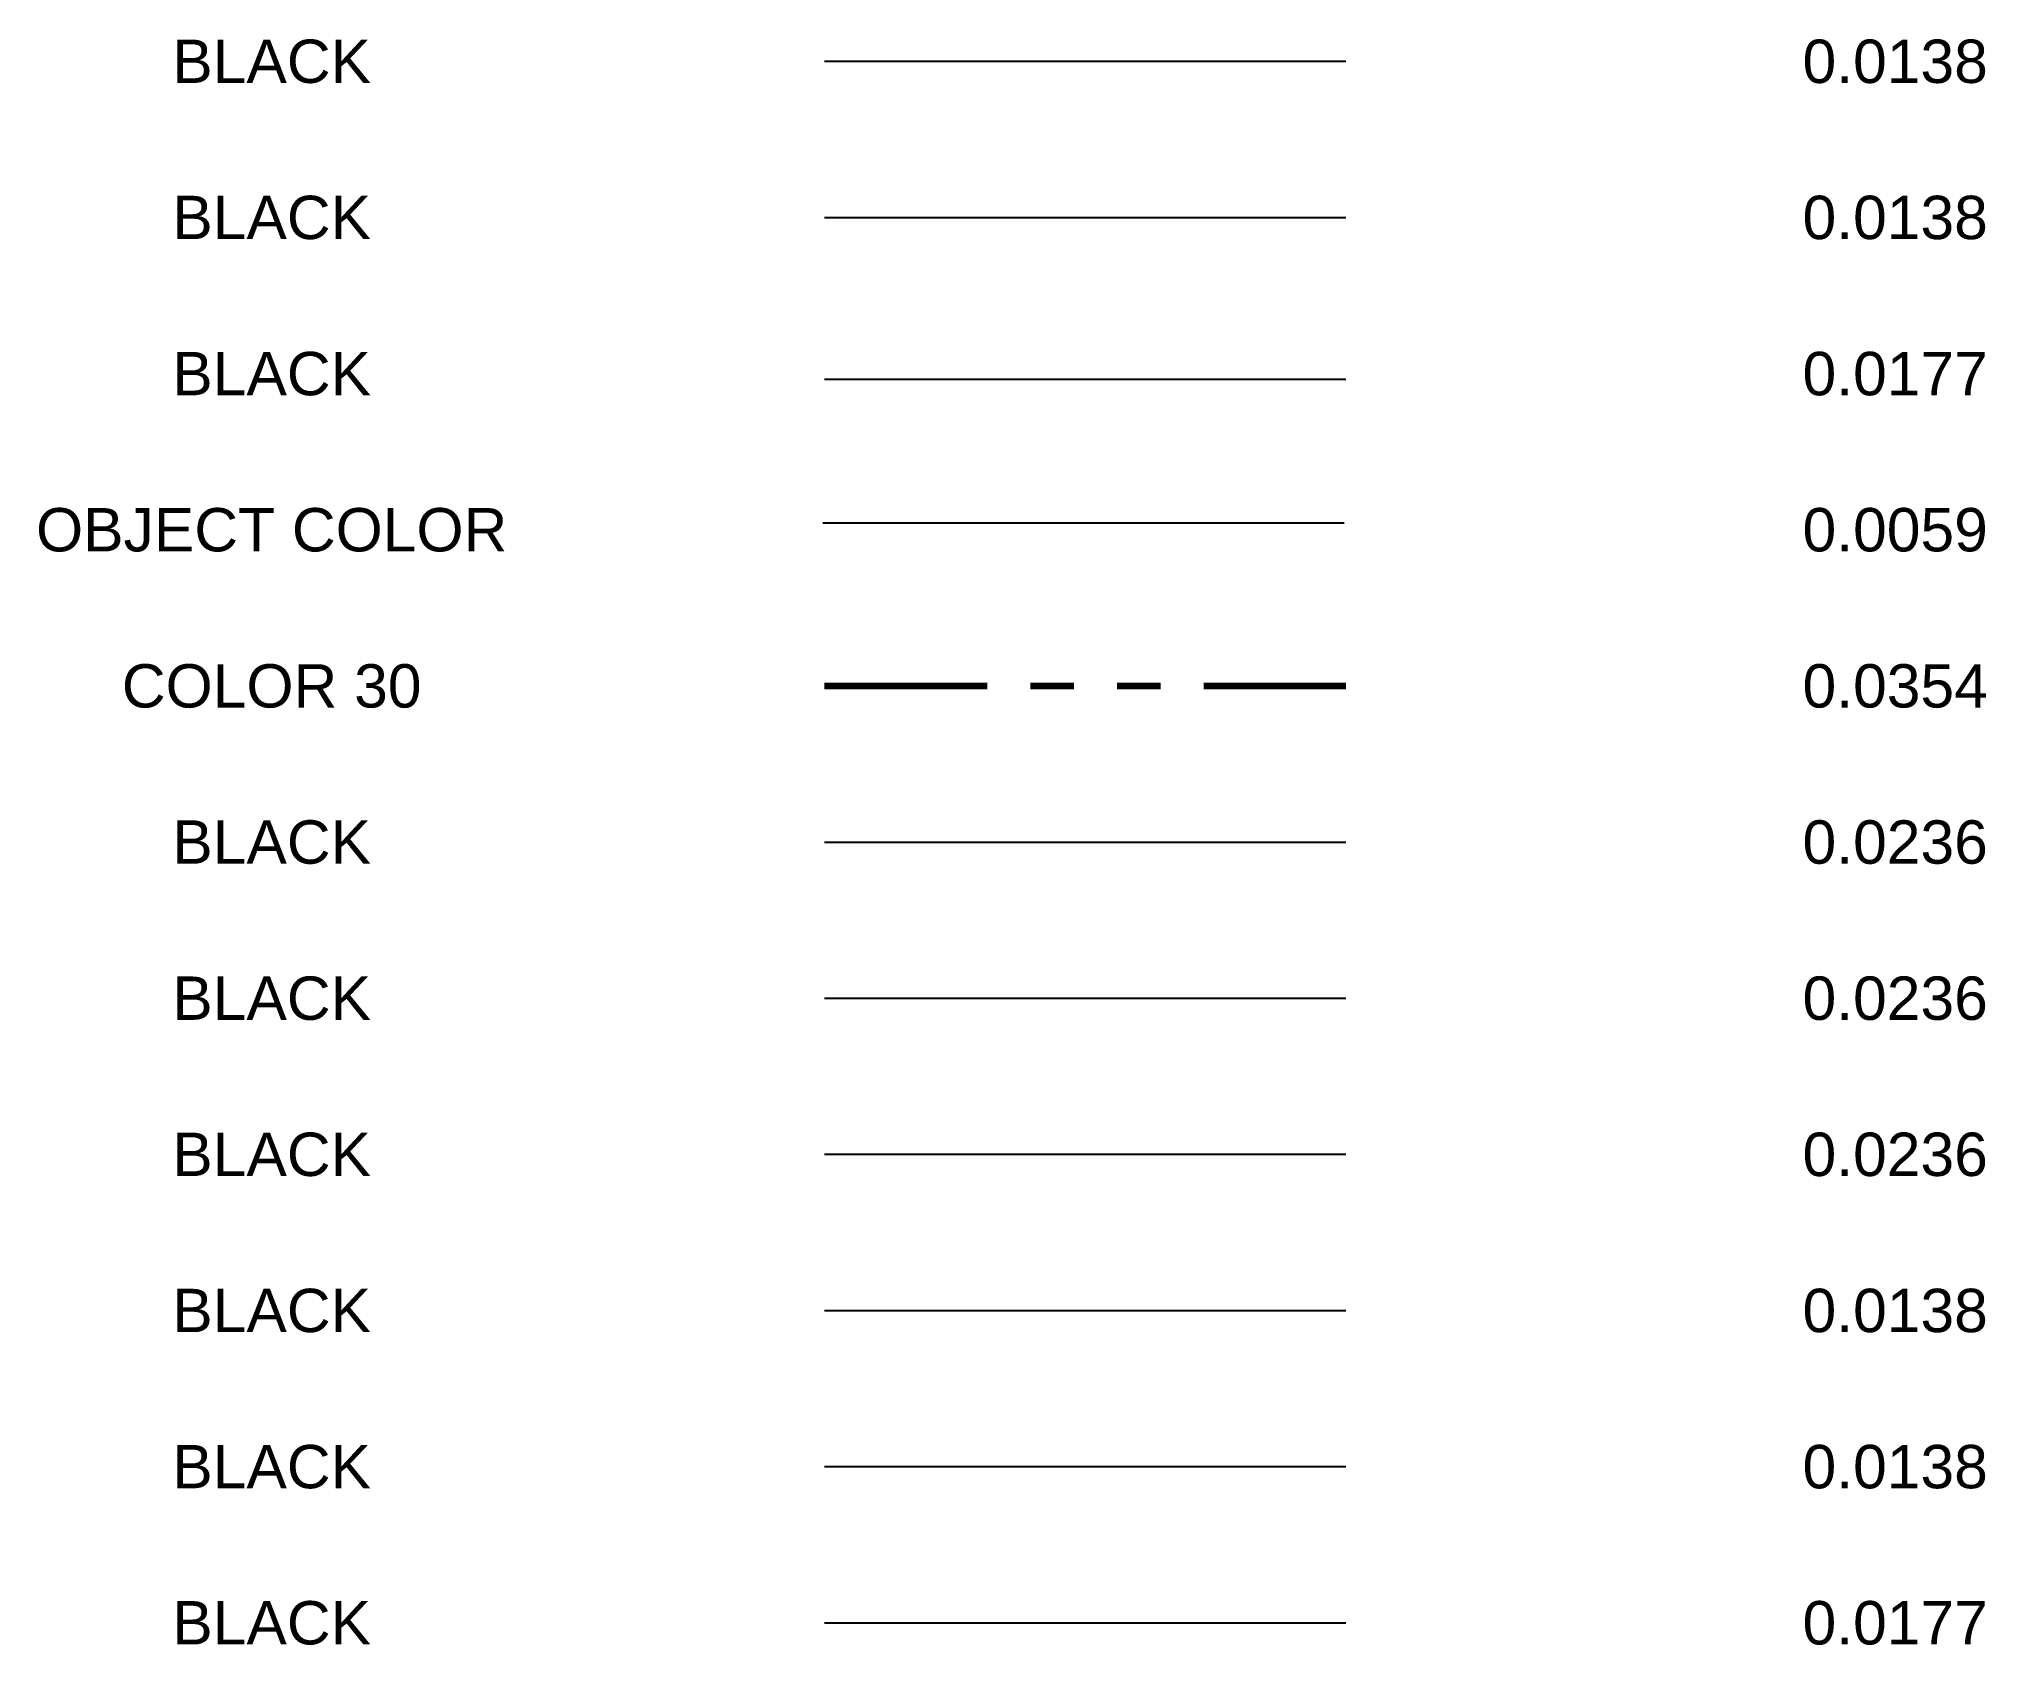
# Model space of a CAD drawing. Header units: feet. Extents: x -18 to 369, y -48 to 98.
# Drawn here: x -13.753 to -9.263, y -4.944 to -1.241 of the extents above; entities that cross this region are included whole.
import ezdxf
from ezdxf.enums import TextEntityAlignment as Align

# ---------------------------------------------------------------- set-up
doc = ezdxf.new("R2010")
doc.units = ezdxf.units.FT
doc.header["$MEASUREMENT"] = 0
doc.linetypes.add('PHANTOM4', pattern=[0.6875, 0.3125, 0.0625, -0.0625, 0.0625, -0.0625, 0.0625, -0.0625])
for name, color, linetype in [('G-ANNO-BOM', 1, 'Continuous'), ('G-ANNO-DEMO', 3, 'Continuous'), ('G-ANNO-DIMS', 1, 'Continuous'), ('G-ANNO-REV1', 2, 'Continuous'), ('G-ANNO-SECT', 2, 'Continuous'), ('G-ANNO-STMP', 2, 'Continuous'), ('G-ANNO-TEXT', 1, 'Continuous'), ('G-ANNO-TTBL', 1, 'Continuous'), ('G-ANNO-TTLE', 3, 'Continuous'), ('G-FUTR', 8, 'Continuous')]:
    doc.layers.add(name, color=color, linetype=linetype)
doc.layers.add('G-ANNO-HOLD', color=30, linetype='PHANTOM4', lineweight=90)
doc.styles.add('NEI-A', font='arial.ttf')

msp = doc.modelspace()

# ---------------------------------------------------------------- texts
at = {"layer": 'G-ANNO-BOM', "style": 'NEI-A'}
for s, p in [('BLACK', (-13.2161, -1.2924)), ('0.0138', (-9.4728, -1.2924))]:
    msp.add_text(s, height=0.1, dxfattribs=at).set_placement(p, align=Align.MIDDLE_CENTER)
at = {"layer": 'G-ANNO-DEMO', "style": 'NEI-A'}
for s, p in [('BLACK', (-13.2161, -2.0124)), ('0.0177', (-9.4728, -2.0124))]:
    msp.add_text(s, height=0.1, dxfattribs=at).set_placement(p, align=Align.MIDDLE_CENTER)
at = {"layer": 'G-ANNO-DIMS', "style": 'NEI-A'}
for s, p in [('BLACK', (-13.2161, -1.6524)), ('0.0138', (-9.4728, -1.6524))]:
    msp.add_text(s, height=0.1, dxfattribs=at).set_placement(p, align=Align.MIDDLE_CENTER)
at = {"layer": 'G-ANNO-HOLD', "style": 'NEI-A'}
for s, p in [('COLOR 30', (-13.2161, -2.7324)), ('0.0354', (-9.4728, -2.7324))]:
    msp.add_text(s, height=0.1, dxfattribs=at).set_placement(p, align=Align.MIDDLE_CENTER)
at = {"layer": 'G-ANNO-REV1', "style": 'NEI-A'}
for s, p in [('BLACK', (-13.2161, -3.0924)), ('0.0236', (-9.4728, -3.0924))]:
    msp.add_text(s, height=0.1, dxfattribs=at).set_placement(p, align=Align.MIDDLE_CENTER)
at = {"layer": 'G-ANNO-SECT', "style": 'NEI-A'}
for s, p in [('BLACK', (-13.2161, -3.4524)), ('0.0236', (-9.4728, -3.4524))]:
    msp.add_text(s, height=0.1, dxfattribs=at).set_placement(p, align=Align.MIDDLE_CENTER)
at = {"layer": 'G-ANNO-STMP', "style": 'NEI-A'}
for s, p in [('BLACK', (-13.2161, -3.8124)), ('0.0236', (-9.4728, -3.8124))]:
    msp.add_text(s, height=0.1, dxfattribs=at).set_placement(p, align=Align.MIDDLE_CENTER)
at = {"layer": 'G-ANNO-TEXT', "style": 'NEI-A'}
for s, p in [('BLACK', (-13.2161, -4.1724)), ('0.0138', (-9.4728, -4.1724))]:
    msp.add_text(s, height=0.1, dxfattribs=at).set_placement(p, align=Align.MIDDLE_CENTER)
at = {"layer": 'G-ANNO-TTBL', "style": 'NEI-A'}
for s, p in [('BLACK', (-13.2161, -4.5324)), ('0.0138', (-9.4728, -4.5324))]:
    msp.add_text(s, height=0.1, dxfattribs=at).set_placement(p, align=Align.MIDDLE_CENTER)
at = {"layer": 'G-ANNO-TTLE', "style": 'NEI-A'}
for s, p in [('BLACK', (-13.2161, -4.8924)), ('0.0177', (-9.4728, -4.8924))]:
    msp.add_text(s, height=0.1, dxfattribs=at).set_placement(p, align=Align.MIDDLE_CENTER)
at = {"layer": 'G-FUTR', "style": 'NEI-A'}
for s, p in [('OBJECT COLOR', (-13.2161, -2.3724)), ('0.0059', (-9.4728, -2.3724))]:
    msp.add_text(s, height=0.1, dxfattribs=at).set_placement(p, align=Align.MIDDLE_CENTER)

# ---------------------------------------------------------------- linework, layer by layer
at = {"layer": 'G-ANNO-BOM'}
msp.add_line((-11.9418, -1.2924), (-10.7394, -1.2924), dxfattribs=at)
at = {"layer": 'G-ANNO-DEMO'}
msp.add_line((-11.9418, -2.0256), (-10.7394, -2.0256), dxfattribs=at)
at = {"layer": 'G-ANNO-DIMS'}
msp.add_line((-11.9418, -1.6524), (-10.7394, -1.6524), dxfattribs=at)
at = {"layer": 'G-ANNO-HOLD'}
msp.add_line((-11.9418, -2.7324), (-10.7394, -2.7324), dxfattribs=at)
at = {"layer": 'G-ANNO-REV1'}
msp.add_line((-11.9418, -3.0924), (-10.7394, -3.0924), dxfattribs=at)
at = {"layer": 'G-ANNO-SECT'}
msp.add_line((-11.9418, -3.4524), (-10.7394, -3.4524), dxfattribs=at)
at = {"layer": 'G-ANNO-STMP'}
msp.add_line((-11.9418, -3.8124), (-10.7394, -3.8124), dxfattribs=at)
at = {"layer": 'G-ANNO-TEXT'}
msp.add_line((-11.9418, -4.1724), (-10.7394, -4.1724), dxfattribs=at)
at = {"layer": 'G-ANNO-TTBL'}
msp.add_line((-11.9418, -4.5324), (-10.7394, -4.5324), dxfattribs=at)
at = {"layer": 'G-ANNO-TTLE'}
msp.add_line((-11.9418, -4.8924), (-10.7394, -4.8924), dxfattribs=at)
at = {"layer": 'G-FUTR'}
msp.add_line((-11.9456, -2.3562), (-10.7432, -2.3562), dxfattribs=at)

msp.set_redraw_order([(e.dxf.handle, doc.entitydb.next_handle()) for e in msp.query("TEXT MTEXT ATTDEF DIMENSION ARC_DIMENSION")])  # texts and dimensions are drawn at this point

doc.saveas('drawing.dxf')
